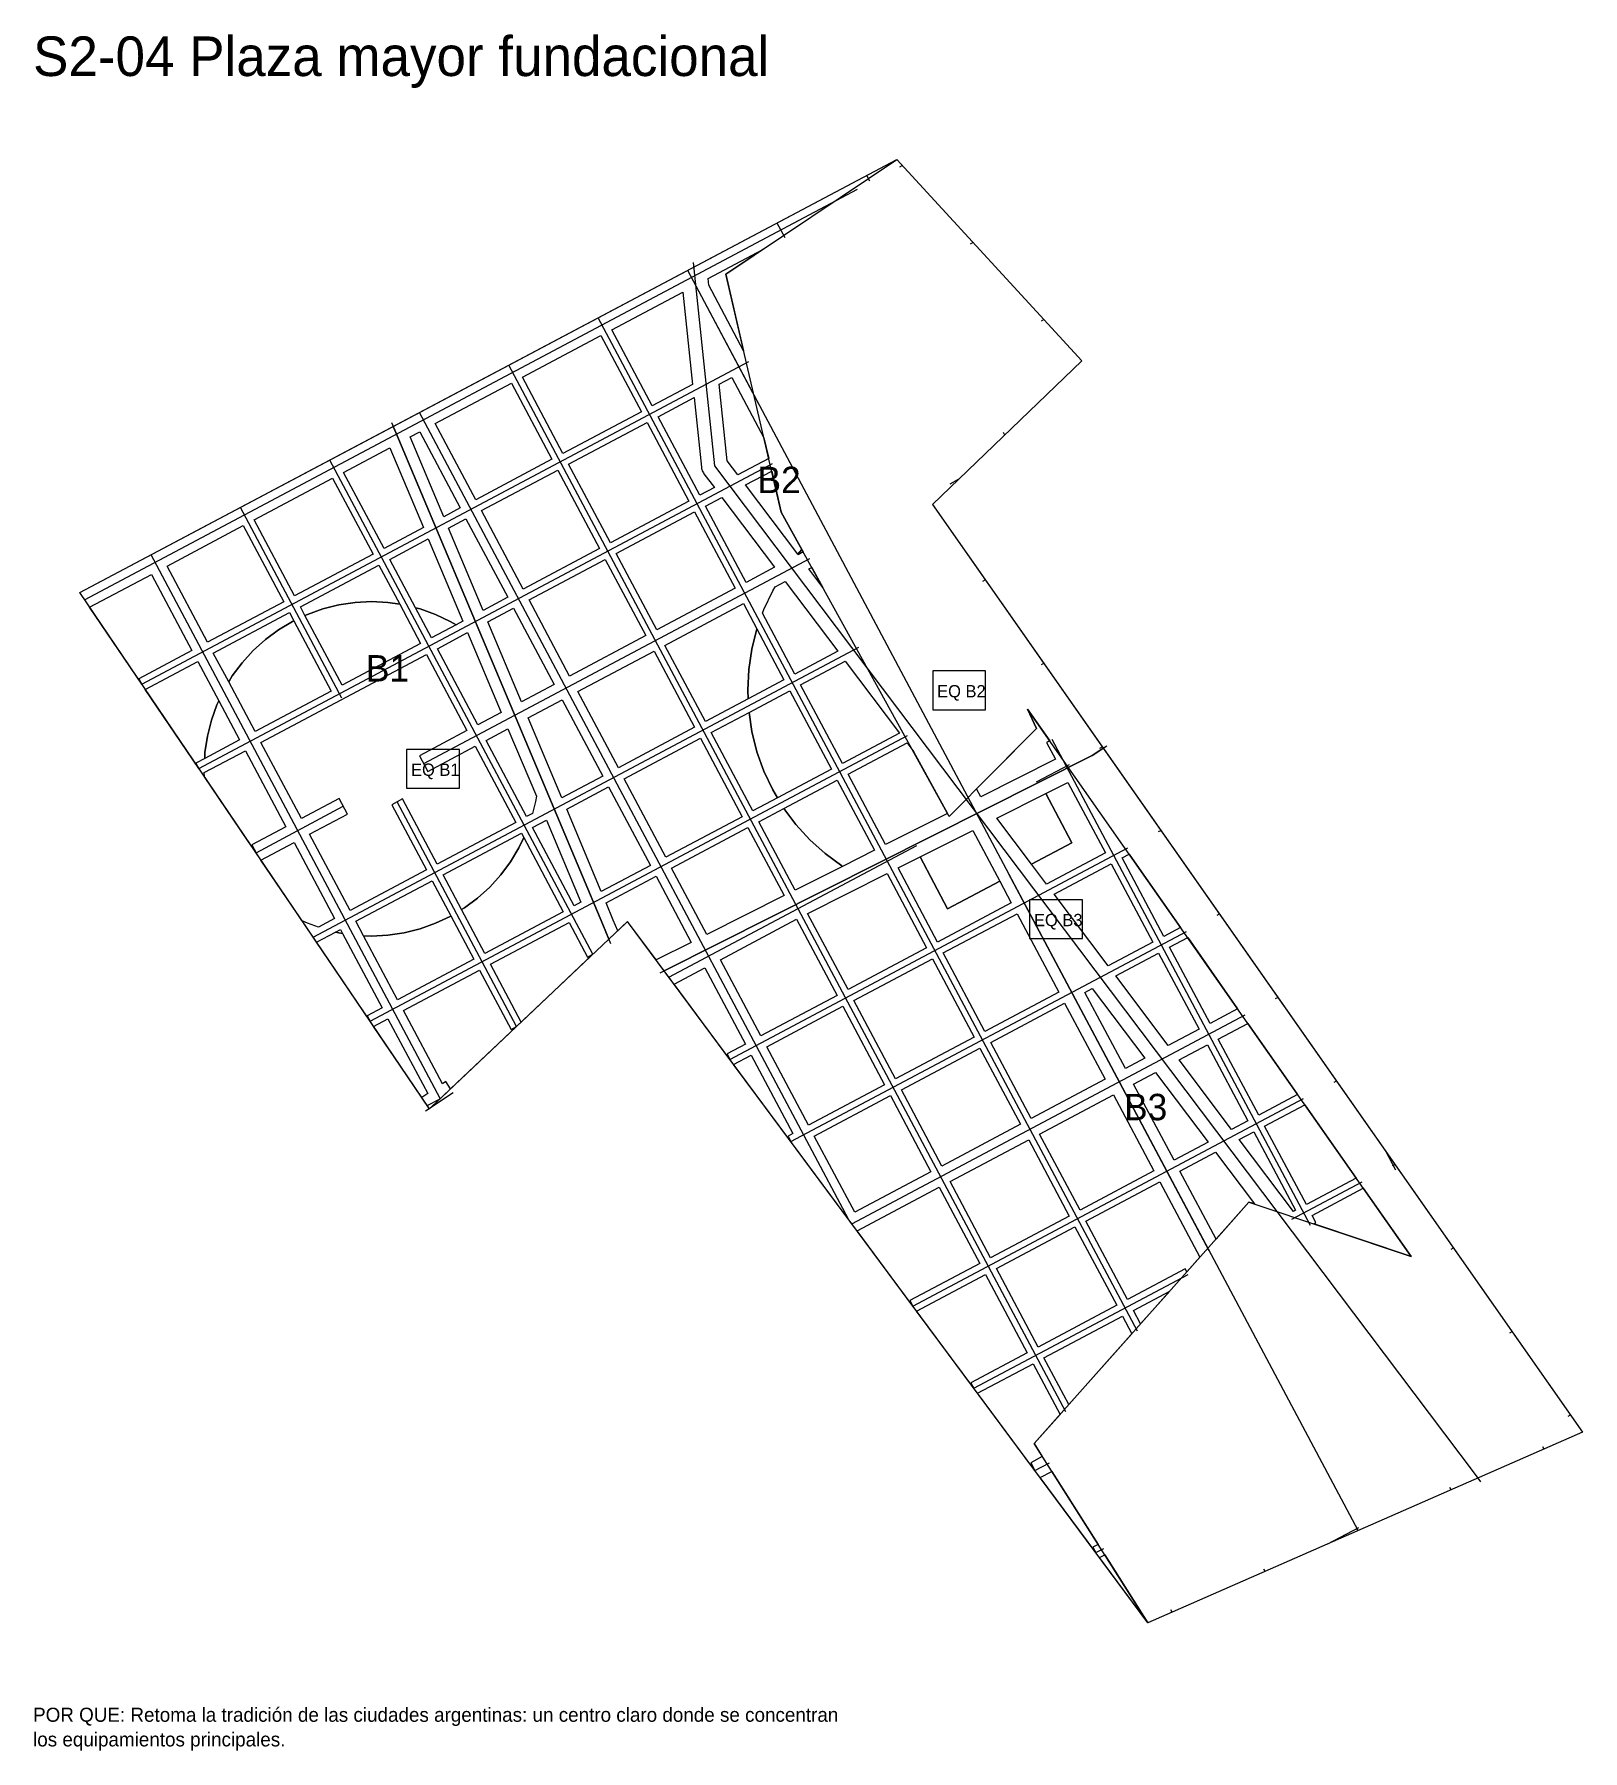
# Model space of a CAD drawing. Header units: metres. Extents: x 3873 to 16340, y -5213 to 3289.
# Drawn here: x 12581 to 14340, y 1087 to 3037 of the extents above; entities that cross this region are included whole.
import ezdxf

# ---------------------------------------------------------------- set-up
doc = ezdxf.new("R2010")
doc.units = ezdxf.units.M
for name, color, linetype in [('EQUIPAMIENTO', 5, 'Continuous'), ('LIMITE-INTERVENCION', 30, 'Continuous'), ('MANZANAS-PROPUESTAS', 33, 'Continuous'), ('SECTORES', 1, 'Continuous'), ('TEXTO', 7, 'Continuous'), ('VERDE-OBLIGATORIO', 3, 'Continuous'), ('VERDE-PROPUESTO', 82, 'Continuous'), ('VIA-BOULEVARD', 30, 'Continuous'), ('VIA-PRIMARIA', 1, 'Continuous'), ('VIA-SECUNDARIA', 8, 'Continuous'), ('VIA-TERCIARIA', 9, 'Continuous')]:
    doc.layers.add(name, color=color, linetype=linetype)

msp = doc.modelspace()

# ---------------------------------------------------------------- texts
at = {"layer": 'EQUIPAMIENTO'}
for s, p in [('EQ B2', (13606.8, 2284)), ('EQ B1', (13009.3, 2194.8)), ('EQ B3', (13716.8, 2024))]:
    msp.add_text(s, height=14, dxfattribs=at).set_placement(p)
at = {"layer": 'SECTORES'}
for s, p in [('B2', (13402.8, 2516.1)), ('B1', (12958, 2302)), ('B3', (13819.1, 1803.5))]:
    msp.add_text(s, height=30, dxfattribs=at).set_placement(p)
at = {"layer": 'TEXTO'}
for s, height, p in [('S2-04 Plaza mayor fundacional', 45, (12580, 2990)), ('POR QUE: Retoma la tradición de las ciudades argentinas: un centro claro donde se concentran', 16, (12580, 1120)), ('los equipamientos principales.', 16, (12580, 1092))]:
    msp.add_text(s, height=height, dxfattribs=at).set_placement(p)

# ---------------------------------------------------------------- linework, layer by layer
at = {"layer": 'EQUIPAMIENTO'}
for points in [[(13601.8, 2270), (13661.8, 2270), (13661.8, 2314), (13601.8, 2314), (13601.8, 2270)], [(13004.3, 2180.8), (13064.3, 2180.8), (13064.3, 2224.8), (13004.3, 2224.8), (13004.3, 2180.8)], [(13711.8, 2010), (13771.8, 2010), (13771.8, 2054), (13711.8, 2054), (13711.8, 2010)]]:
    msp.add_lwpolyline(points, close=True, dxfattribs=at)
at = {"layer": 'LIMITE-INTERVENCION'}
msp.add_lwpolyline([(12633, 2403), (13561, 2895), (13771.2, 2666.4), (13601.5, 2503.2), (14340, 1449), (13846.2, 1232.4), (13255.3, 2029.4), (13030.2, 1816.5), (12633, 2403)], close=True, dxfattribs=at)
at = {"layer": 'MANZANAS-PROPUESTAS'}
for points in [[(13347.4, 2752.2), (13346.6, 2759.8), (13408.7, 2792.9), (13366.7, 2764.7), (13387, 2677.7), (13347.4, 2752.2)], [(13237.2, 2701.7), (13318, 2744.6), (13329.1, 2639.6), (13283.2, 2615.2), (13237.2, 2701.7)], [(13135.7, 2647.7), (13224.9, 2695.1), (13270.9, 2608.6), (13181.7, 2561.2), (13135.7, 2647.7)], [(13036.8, 2595.1), (13123.3, 2641.1), (13169.3, 2554.6), (13082.8, 2508.6), (13036.8, 2595.1)], [(13380.6, 2536.7), (13368.5, 2552.7), (13359.3, 2639.7), (13373.7, 2647.4), (13410, 2579), (13415.6, 2555.3), (13380.6, 2536.7)], [(13289.8, 2602.8), (13330.7, 2624.6), (13339.1, 2545.4), (13339.3, 2544.1), (13339.6, 2542.8), (13340, 2541.5), (13340.6, 2540.3), (13341.3, 2539.1), (13342, 2538), (13353.8, 2522.4), (13337.2, 2513.6), (13289.8, 2602.8)], [(13188.3, 2548.8), (13277.4, 2596.2), (13324.9, 2507), (13235.7, 2459.6), (13188.3, 2548.8)], [(13008.2, 2579.9), (13019.1, 2585.7), (13065.1, 2499.2), (13046.4, 2489.2), (13008.2, 2579.9)], [(12932.6, 2539.7), (12985.2, 2567.7), (13023.3, 2477), (12978.6, 2453.2), (12932.6, 2539.7)], [(13089.4, 2496.2), (13175.9, 2542.2), (13223.3, 2453.1), (13136.8, 2407), (13089.4, 2496.2)], [(13389.1, 2525.4), (13418.9, 2541.2), (13429.8, 2494.3), (13453.2, 2451.9), (13448.5, 2446.6), (13389.1, 2525.4)], [(12966.2, 2446.6), (12877.1, 2399.2), (12831.1, 2485.7), (12920.2, 2533.1), (12966.2, 2446.6)], [(13343.8, 2501.3), (13362.3, 2511.1), (13422, 2431.9), (13389.8, 2414.7), (13343.8, 2501.3)], [(12732.2, 2433.1), (12818.7, 2479.2), (12864.7, 2392.6), (12778.2, 2346.6), (12732.2, 2433.1)], [(13051.8, 2476.3), (13071.7, 2486.8), (13119.1, 2397.7), (13091.1, 2382.8), (13051.8, 2476.3)], [(13242.2, 2447.3), (13331.4, 2494.7), (13377.4, 2408.2), (13288.3, 2360.7), (13242.2, 2447.3)], [(12985.2, 2440.8), (13028.8, 2464), (13068.1, 2370.5), (13060.4, 2366.4), (13053.9, 2370.4), (13037, 2378.3), (13019.5, 2384.6), (13014.4, 2385.9), (12985.2, 2440.8)], [(13143.4, 2394.7), (13229.9, 2440.7), (13275.9, 2354.2), (13189.4, 2308.2), (13143.4, 2394.7)], [(12714.5, 2423.8), (12760.5, 2337.2), (12700.2, 2305.1), (12703.5, 2299), (12644.2, 2386.4), (12714.5, 2423.8)], [(12996.4, 2389.9), (12982.9, 2391.9), (12964.3, 2392.8), (12945.7, 2391.9), (12927.2, 2389.2), (12909.2, 2384.6), (12891.6, 2378.3), (12888.8, 2377), (12883.6, 2386.8), (12972.8, 2434.3), (12996.4, 2389.9)], [(12784.7, 2334.3), (12871.3, 2380.3), (12876.2, 2371.1), (12874.7, 2370.4), (12858.8, 2360.8), (12843.8, 2349.7), (12830, 2337.2), (12817.4, 2323.3), (12806.3, 2308.4), (12802.2, 2301.5), (12784.7, 2334.3)], [(13096.6, 2369.8), (13125.7, 2385.3), (13171.7, 2298.8), (13134.7, 2279.1), (13096.6, 2369.8)], [(13343.7, 2256.5), (13297.6, 2343.1), (13386.8, 2390.5), (13402.2, 2361.7), (13402.1, 2361.7), (13396.4, 2338.8), (13393, 2315.5), (13391.8, 2292), (13392.3, 2282.4), (13343.7, 2256.5)], [(12767.1, 2324.9), (12790.9, 2280.1), (12788.8, 2275.5), (12782.5, 2258), (12778, 2239.9), (12775.2, 2221.4), (12774.9, 2214.6), (12765, 2209.4), (12768.3, 2203.2), (12707.4, 2293.1), (12767.1, 2324.9)], [(13285.3, 2336.5), (13331.3, 2250), (13244.8, 2204), (13198.8, 2290.5), (13285.3, 2336.5)], [(13142.5, 2260.6), (13181.1, 2281.1), (13227.1, 2194.6), (13180.6, 2169.9), (13142.5, 2260.6)], [(13397.6, 2155), (13350.2, 2244.2), (13393.2, 2267), (13396.4, 2245.2), (13402.1, 2222.3), (13410.1, 2200.1), (13420.2, 2178.8), (13425.5, 2169.8), (13397.6, 2155)], [(13385.3, 2148.4), (13298.8, 2102.4), (13251.3, 2191.6), (13337.9, 2237.6), (13385.3, 2148.4)], [(13755.4, 2187.3), (13797.9, 2107.3), (13731.1, 2071.8), (13714, 2094.4), (13760, 2118.9), (13730.3, 2174.7), (13755.4, 2187.3)], [(13281.1, 2093), (13225.4, 2063.4), (13186.1, 2156.9), (13233.7, 2182.2), (13281.1, 2093)], [(13445.5, 2065), (13404.2, 2142.6), (13432.8, 2157.9), (13446.3, 2139.7), (13462.1, 2122.3), (13479.6, 2106.5), (13498.5, 2092.4), (13499.2, 2092), (13445.5, 2065)], [(13202.3, 2051.2), (13194.6, 2047), (13147.1, 2136.2), (13163, 2144.6), (13202.3, 2051.2)], [(13433, 2058.7), (13345.4, 2014.6), (13305.3, 2090.1), (13391.9, 2136.1), (13433, 2058.7)], [(13093, 1993), (13066.5, 2042.8), (13069.9, 2044.8), (13084.8, 2055.9), (13098.7, 2068.5), (13111.2, 2082.3), (13122.3, 2097.3), (13131.9, 2113.2), (13137.3, 2124.8), (13182.2, 2040.5), (13093, 1993)], [(13587.4, 2102.8), (13618.7, 2043.8), (13677.9, 2075.2), (13691, 2050.5), (13607.2, 2005.9), (13562.4, 2090.2), (13587.4, 2102.8)], [(13851.9, 2005.8), (13801.1, 1978.8), (13739.6, 2060.5), (13804.4, 2095), (13851.9, 2005.8)], [(13864.2, 2012.4), (13816.8, 2101.5), (13824.9, 2105.8), (13883.3, 2022.5), (13864.2, 2012.4)], [(13244, 2018.7), (13239, 2030.9), (13239, 2031), (13230.8, 2050.5), (13287.7, 2080.7), (13327.6, 2005.6), (13287.8, 1985.6), (13255.3, 2029.4), (13244, 2018.7)], [(13549.9, 2083.9), (13594.8, 1999.3), (13505.6, 1951.9), (13459.6, 2038.5), (13459.9, 2038.6), (13549.9, 2083.9)], [(13080.7, 1986.5), (12994.1, 1940.5), (12955.4, 2013.2), (12964.3, 2012.8), (12982.9, 2013.7), (13001.4, 2016.5), (13019.5, 2021), (13037, 2027.3), (13053.9, 2035.2), (13054.5, 2035.6), (13080.7, 1986.5)], [(13493.3, 1945.4), (13406.7, 1899.4), (13360.7, 1985.9), (13447.2, 2031.9), (13493.3, 1945.4)], [(13613.7, 1993.6), (13697.6, 2038.2), (13745, 1949), (13661.1, 1904.4), (13613.7, 1993.6)], [(12923.6, 2017.4), (12927.2, 2016.5), (12931.4, 2015.8), (12976.5, 1931.1), (12959.6, 1922.1), (12962.9, 1915.9), (12902, 2005.8), (12923.6, 2017.4)], [(13099.6, 1980.7), (13188.8, 2028.1), (13209.7, 1988.8), (13215.8, 1992.1), (13134.5, 1915.1), (13099.6, 1980.7)], [(13916.8, 1913.5), (13870.8, 2000), (13891.4, 2011), (13948, 1930.1), (13916.8, 1913.5)], [(13904.4, 1906.9), (13869.4, 1888.3), (13809.7, 1967.5), (13858.4, 1993.4), (13904.4, 1906.9)], [(13048.7, 1847.5), (13044.9, 1844.9), (13000.7, 1928.1), (13087.2, 1974.1), (13123, 1906.8), (13129.2, 1910.1), (13054.2, 1839.2), (13048.7, 1847.5)], [(13343.1, 1976.5), (13389.1, 1890), (13368.2, 1878.9), (13371.5, 1872.7), (13308.2, 1958), (13343.1, 1976.5)], [(13648.8, 1897.8), (13559.6, 1850.4), (13512.2, 1939.6), (13601.4, 1987), (13648.8, 1897.8)], [(13782.9, 1953.2), (13842.6, 1874), (13820.6, 1862.3), (13774.6, 1948.8), (13782.9, 1953.2)], [(13547.2, 1843.8), (13460.7, 1797.8), (13413.3, 1887), (13499.8, 1933), (13547.2, 1843.8)], [(13667.7, 1892), (13751.6, 1936.6), (13797.6, 1850.1), (13713.7, 1805.5), (13667.7, 1892)], [(12983, 1918.7), (13028.2, 1833.8), (13021.5, 1829.3), (12966.8, 1910.1), (12983, 1918.7)], [(13972.2, 1809.3), (13926.2, 1895.8), (13959.6, 1913.6), (14016.3, 1832.7), (13972.2, 1809.3)], [(13395.6, 1877.6), (13443.1, 1788.4), (13437.5, 1785.4), (13440.7, 1779.3), (13375.7, 1867), (13395.6, 1877.6)], [(13701.4, 1798.9), (13612.2, 1751.5), (13566.2, 1838), (13655.4, 1885.4), (13701.4, 1798.9)], [(13959.8, 1802.7), (13941.3, 1792.9), (13881.6, 1872.1), (13913.8, 1889.2), (13959.8, 1802.7)], [(13854.8, 1857.8), (13914.5, 1778.6), (13876, 1758.1), (13830, 1844.6), (13854.8, 1857.8)], [(13599.8, 1744.9), (13513.3, 1698.9), (13467.3, 1785.5), (13553.8, 1831.5), (13599.8, 1744.9)], [(13723.1, 1787.8), (13807, 1832.4), (13853, 1745.9), (13769.1, 1701.3), (13723.1, 1787.8)], [(14026.2, 1707.7), (13978.8, 1796.9), (14024.4, 1821.2), (14082.7, 1737.8), (14026.2, 1707.7)], [(13756.8, 1694.7), (13667.6, 1647.3), (13621.6, 1733.8), (13710.8, 1781.3), (13756.8, 1694.7)], [(14013.8, 1701.2), (14011.4, 1699.9), (13949.9, 1781.6), (13966.4, 1790.3), (14013.8, 1701.2)], [(13882.5, 1745.8), (13923.1, 1767.3), (13967.4, 1708.4), (13961, 1710.6), (13923.6, 1668.5), (13882.5, 1745.8)], [(13609.2, 1727.3), (13655.2, 1640.7), (13576, 1598.6), (13579.3, 1592.4), (13516, 1677.7), (13609.2, 1727.3)], [(13888.7, 1634.6), (13823.1, 1599.8), (13775.7, 1688.9), (13859.6, 1733.5), (13905.2, 1647.8), (13890.5, 1631.3), (13888.7, 1634.6)], [(14037.1, 1687.2), (14032.8, 1695.4), (14090.8, 1726.3), (14145.3, 1648.5), (14034.6, 1685.8), (14037.1, 1687.2)], [(13810.8, 1593.2), (13721.6, 1545.8), (13674.2, 1635), (13763.3, 1682.4), (13810.8, 1593.2)], [(13661.8, 1628.4), (13709.2, 1539.2), (13645.2, 1505.2), (13648.5, 1499), (13583.5, 1586.7), (13661.8, 1628.4)], [(13829.7, 1587.4), (13871, 1609.4), (13837.8, 1572.1), (13829.7, 1587.4)], [(13728.1, 1533.4), (13817.3, 1580.8), (13827.9, 1560.9), (13756.3, 1480.4), (13728.1, 1533.4)], [(13713.1, 1414.4), (13717.8, 1405.6), (13652.7, 1493.3), (13715.8, 1526.8), (13746.4, 1469.3), (13717, 1436.2), (13726.3, 1421.5), (13713.1, 1414.4)], [(13783.8, 1318.4), (13787.1, 1312.2), (13723.8, 1397.5), (13737.1, 1404.5), (13789.7, 1321.5), (13783.8, 1318.4)], [(13791.3, 1306.5), (13797.2, 1309.7), (13846.2, 1232.4), (13791.3, 1306.5)]]:
    msp.add_lwpolyline(points, close=True, dxfattribs=at)
at = {"layer": 'SECTORES'}
for points in [[(12989.1, 2591.8), (13561, 2895), (13771.2, 2666.4), (13601.5, 2503.2), (13795.5, 2226.3), (13783, 2218), (13296.9, 1973.4), (13255.3, 2029.4), (13233.9, 2009.2), (13227, 2026), (12992, 2585), (12989.1, 2591.8)], [(13030.2, 1816.5), (13030, 1816.9), (12633, 2403), (12989.1, 2591.8), (12992, 2585), (13227, 2026), (13233.9, 2009.2), (13032.1, 1818.3), (13030.2, 1816.5)], [(13795.5, 2226.3), (14340, 1449), (13846.2, 1232.4), (13296.9, 1973.4), (13783, 2218), (13795.5, 2226.3)]]:
    msp.add_lwpolyline(points, close=True, dxfattribs=at)
at = {"layer": 'VERDE-OBLIGATORIO'}
msp.add_lwpolyline([(14145.3, 1648.5), (13709.6, 2270.5), (13719.7, 2248.7), (13620.6, 2148.7), (13429.8, 2494.3), (13366.7, 2764.7), (13561, 2895), (13771.2, 2666.4), (13601.5, 2503.2), (14340, 1449), (13846.2, 1232.4), (13717, 1436.2), (13961, 1710.6), (14145.3, 1648.5)], close=True, dxfattribs=at)
at = {"layer": 'VERDE-PROPUESTO'}
for points in [[(13448.8, 2446.1), (13448.5, 2446.6), (13453.2, 2451.9), (13454.7, 2449.2), (13448.8, 2446.1)], [(13461, 2430), (13464.4, 2431.7), (13477.1, 2408.7), (13461, 2430)], [(13420.2, 2405.1), (13422.9, 2409.7), (13434.2, 2415.7), (13493.9, 2336.5), (13445.2, 2310.5), (13408.5, 2379.5), (13410.1, 2383.8), (13420.2, 2405.1)], [(12909.2, 2384.6), (12927.2, 2389.2), (12945.7, 2391.9), (12964.3, 2392.8), (12982.9, 2391.9), (12996.4, 2389.9), (13020.2, 2345.1), (12931.1, 2297.7), (12888.8, 2377), (12891.6, 2378.3), (12909.2, 2384.6)], [(13037, 2378.3), (13053.9, 2370.4), (13060.4, 2366.4), (13032.6, 2351.6), (13014.4, 2385.9), (13019.5, 2384.6), (13037, 2378.3)], [(12817.4, 2323.3), (12830, 2337.2), (12843.8, 2349.7), (12858.8, 2360.8), (12874.7, 2370.4), (12876.2, 2371.1), (12918.7, 2291.1), (12832.2, 2245.1), (12802.2, 2301.5), (12806.3, 2308.4), (12817.4, 2323.3)], [(13393, 2315.5), (13396.4, 2338.8), (13402.1, 2361.7), (13402.2, 2361.7), (13432.8, 2304), (13392.3, 2282.4), (13391.8, 2292), (13393, 2315.5)], [(13039.2, 2339.3), (13073.5, 2357.6), (13111.7, 2266.8), (13085.2, 2252.8), (13039.2, 2339.3)], [(12838.7, 2232.7), (13026.8, 2332.7), (13072.8, 2246.2), (13019, 2217.6), (13028.4, 2199.9), (13082.2, 2228.5), (13128.2, 2142), (13039, 2094.6), (12999.7, 2168.6), (12987.3, 2162), (13026.7, 2088), (12940.1, 2042), (12894.1, 2128.5), (12937, 2151.3), (12927.6, 2169), (12884.7, 2146.2), (12838.7, 2232.7)], [(13502.5, 2325.1), (13564, 2243.5), (13499.2, 2209), (13451.8, 2298.2), (13502.5, 2325.1)], [(13410.1, 2200.1), (13402.1, 2222.3), (13396.4, 2245.2), (13393.2, 2267), (13439.4, 2291.6), (13486.8, 2202.4), (13425.5, 2169.8), (13420.2, 2178.8), (13410.1, 2200.1)], [(12778, 2239.9), (12782.5, 2258), (12788.8, 2275.5), (12790.9, 2280.1), (12814.5, 2235.7), (12774.9, 2214.6), (12775.2, 2221.4), (12778, 2239.9)], [(13731.2, 2232.8), (13741.3, 2213.8), (13656.4, 2171.1), (13651.6, 2180), (13719.7, 2248.7), (13709.6, 2270.5), (13734.7, 2234.7), (13731.2, 2232.8)], [(13147.2, 2152.1), (13140.6, 2148.6), (13094.6, 2235.1), (13119.4, 2248.3), (13151.6, 2171.9), (13150.7, 2165.7), (13147.2, 2152.1)], [(12774.8, 2193.7), (12774.5, 2198.6), (12821.1, 2223.3), (12867.1, 2136.8), (12828.5, 2116.3), (12833.2, 2107.4), (12824, 2121), (12774.8, 2193.7)], [(13572.6, 2232.2), (13579.8, 2222.5), (13618.7, 2152.1), (13548.3, 2116.7), (13505.8, 2196.6), (13572.6, 2232.2)], [(13479.6, 2106.5), (13462.1, 2122.3), (13446.3, 2139.7), (13432.8, 2157.9), (13493.4, 2190.1), (13535.8, 2110.4), (13499.2, 2092), (13498.5, 2092.4), (13479.6, 2106.5)], [(13714, 2094.4), (13674.6, 2146.7), (13730.3, 2174.7), (13760, 2118.9), (13714, 2094.4)], [(13122.3, 2097.3), (13111.2, 2082.3), (13098.7, 2068.5), (13084.8, 2055.9), (13069.9, 2044.8), (13066.5, 2042.8), (13045.6, 2082.2), (13134.8, 2129.6), (13137.3, 2124.8), (13131.9, 2113.2), (13122.3, 2097.3)], [(13647.2, 2132.9), (13677.9, 2075.2), (13618.7, 2043.8), (13587.4, 2102.8), (13647.2, 2132.9)], [(12885.5, 2030.2), (12838.8, 2099.1), (12876.5, 2119.1), (12922.5, 2032.6), (12904.1, 2022.8), (12891.6, 2027.3), (12885.5, 2030.2)], [(13037, 2027.3), (13019.5, 2021), (13001.4, 2016.5), (12982.9, 2013.7), (12964.3, 2012.8), (12955.4, 2013.2), (12946.7, 2029.6), (13033.2, 2075.6), (13054.5, 2035.6), (13053.9, 2035.2), (13037, 2027.3)], [(12923.6, 2017.4), (12929.1, 2020.3), (12931.4, 2015.8), (12927.2, 2016.5), (12923.6, 2017.4)]]:
    msp.add_lwpolyline(points, close=True, dxfattribs=at)
at = {"layer": 'VIA-BOULEVARD'}
for points in [[(14085.1, 1337.2), (13323.7, 2769.2)], [(12987.1, 2596.4), (12992, 2585), (13227, 2026), (13235.9, 2004.2)]]:
    msp.add_lwpolyline(points, dxfattribs=at)
at = {"layer": 'VIA-PRIMARIA'}
for points in [[(13329.6, 2778), (13354, 2547), (14218, 1401), (14224.1, 1392.7)], [(13292.3, 1971.1), (13783, 2218), (13799.7, 2229)], [(13025.8, 1814.1), (13057.1, 1835)]]:
    msp.add_lwpolyline(points, dxfattribs=at)
at = {"layer": 'VIA-SECUNDARIA'}
for points in [[(13564.3, 2886.9), (13567.1, 2888.4)], [(12638.6, 2394.7), (13516.2, 2861.4)], [(13404, 2618), (13323.7, 2769.2)], [(13506.2, 1691), (13018.8, 2607.6)], [(13621.5, 2526.6), (13631.2, 2531.8)], [(13042.5, 1828.2), (12714, 2446)], [(13023.7, 2208.7), (13462.2, 2441.9)], [(13791.8, 2226.4), (13794.4, 2227.8)], [(13719.8, 2188.1), (13757.1, 2207.9)], [(12833.2, 2107.4), (12932.3, 2160.2)], [(13302.2, 1966.1), (13583.8, 2115.8)], [(13915.9, 1655.3), (13688, 2084)], [(13991.2, 1941.7), (13993.9, 1943.1)], [(13510, 1685.8), (13956.5, 1923.2)], [(13027.7, 1820.2), (13042.2, 1827.8)], [(14190.6, 1657), (14193.3, 1658.4)], [(13717.8, 1405.6), (13734.4, 1414.4)], [(14085.1, 1337.2), (14083.6, 1339.8)]]:
    msp.add_lwpolyline(points, dxfattribs=at)
at = {"layer": 'VIA-TERCIARIA'}
for points in [[(13530.2, 2870.7), (13526.9, 2876.9)], [(13434.1, 2806.3), (13425.3, 2823)], [(13644.8, 2799.5), (13647.5, 2800.9)], [(13834.4, 1563.7), (13222, 2715.3)], [(13725.2, 2712), (13727.9, 2713.4)], [(12703.5, 2299), (13392.9, 2665.6)], [(13752.9, 1472), (13120.4, 2661.4)], [(13683.6, 2582.1), (13682.1, 2584.9)], [(12768.3, 2203.2), (13420, 2549.7)], [(13215.8, 1992.1), (12917.2, 2553.7)], [(12930.8, 2283.2), (12815.6, 2499.8)], [(13658.8, 2416.2), (13661.5, 2417.6)], [(12898, 2011.7), (13517.8, 2341.2)], [(13725.3, 2321.3), (13727.9, 2322.7)], [(12962.9, 1915.9), (13573.3, 2240.5)], [(14031, 1683.9), (13737.3, 2236.1)], [(13129.2, 1910.1), (12993.5, 2165.3)], [(13858.2, 2131.5), (13860.9, 2132.9)], [(13371.5, 1872.7), (13823.5, 2113)], [(13924.7, 2036.6), (13927.4, 2038)], [(13440.7, 1779.3), (13890, 2018.1)], [(14057.7, 1846.8), (14060.3, 1848.2)], [(13579.3, 1592.4), (14023, 1828.4)], [(14127.8, 1746.6), (14116.3, 1768.3)], [(14124.1, 1751.9), (14126.8, 1753.3)], [(14009.7, 1691), (14089.5, 1733.5)], [(13648.5, 1499), (13892, 1628.4)], [(14257.1, 1562.1), (14259.8, 1563.5)], [(14323.6, 1467.2), (14326.3, 1468.6)], [(14296.3, 1429.8), (14294.9, 1432.5)], [(14190.7, 1383.5), (14189.3, 1386.2)], [(14050.6, 1322.1), (14085.8, 1340.8)], [(13787.1, 1312.2), (13796.1, 1317)], [(13979.4, 1290.8), (13978, 1293.5)], [(13873.8, 1244.5), (13872.4, 1247.2)]]:
    msp.add_lwpolyline(points, dxfattribs=at)

msp.set_redraw_order([(e.dxf.handle, doc.entitydb.next_handle()) for e in msp.query("TEXT MTEXT ATTDEF DIMENSION ARC_DIMENSION")])  # texts and dimensions are drawn at this point

doc.saveas('drawing.dxf')
